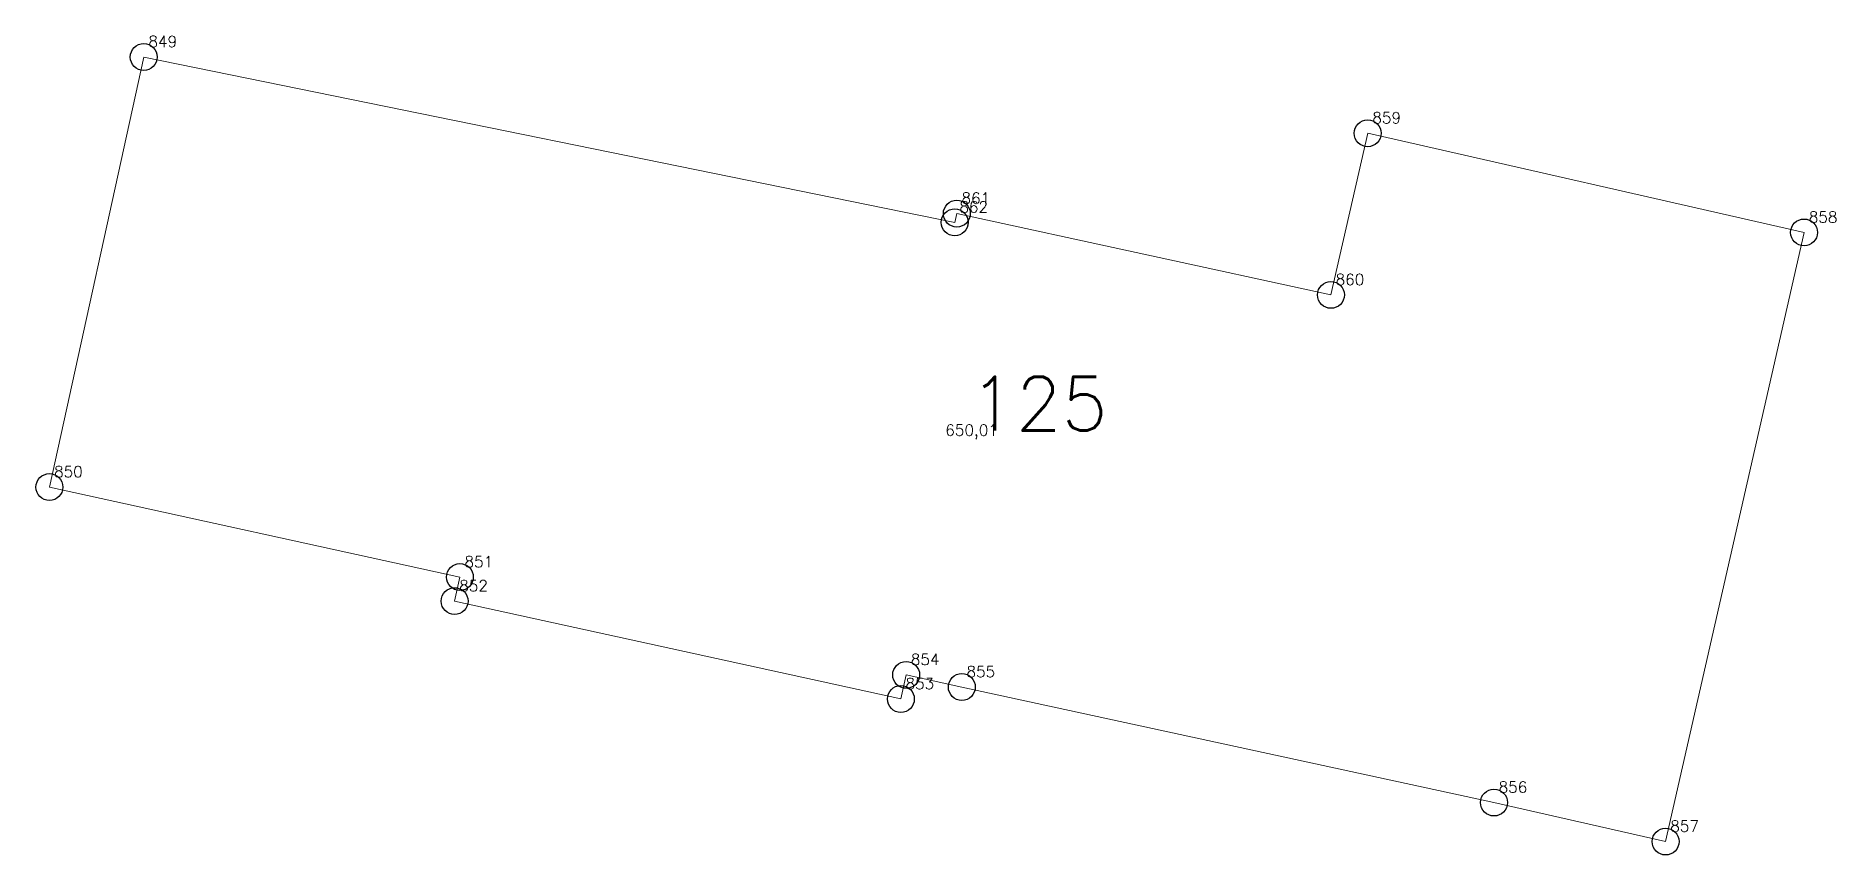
# Model space of a CAD drawing. Extents: x 1390459 to 1399082, y 355064 to 360767.
# Drawn here: x 1394410.3 to 1394460.5, y 360617.9 to 360640.8 of the extents above; entities that cross this region are included whole.
import ezdxf

# ---------------------------------------------------------------- set-up
doc = ezdxf.new("R2010")
doc.units = 0
doc.header["$PDMODE"] = 33
doc.header["$PDSIZE"] = 0.75
doc.layers.add('9 - ценная историческая застройка советский период', color=7, linetype='Continuous')
doc.layers.add('OKN_VALUED_LABELS', color=1, linetype='Continuous')
doc.styles.get("Standard").update_dxf_attribs({"font": 'simplex.shx'})

msp = doc.modelspace()

# ---------------------------------------------------------------- texts
at = {"layer": '9 - ценная историческая застройка советский период', "color": 7}
for s, p in [('849', (1394413.434, 360640.468)), ('859', (1394447.556, 360638.343)), ('862', (1394436.043, 360635.857)), ('861', (1394436.102, 360636.103)), ('858', (1394459.723, 360635.576)), ('860', (1394446.532, 360633.836)), ('650,01', (1394435.651, 360629.636)), ('850', (1394410.805, 360628.478)), ('851', (1394422.247, 360625.969)), ('852', (1394422.1, 360625.298)), ('854', (1394434.689, 360623.244)), ('855', (1394436.241, 360622.904)), ('853', (1394434.541, 360622.57)), ('856', (1394451.076, 360619.685)), ('857', (1394455.861, 360618.596))]:
    msp.add_text(s, height=0.3111, dxfattribs=at).set_placement(p)
at = {"layer": 'OKN_VALUED_LABELS'}
msp.add_text('125', height=1.5, dxfattribs=at).set_placement((1394436.326, 360629.78))

# ---------------------------------------------------------------- linework, layer by layer
at = {"layer": '9 - ценная историческая застройка советский период', "color": 7, "lineweight": 20}
msp.add_lwpolyline([(1394413.305, 360640.193), (1394435.914, 360635.583), (1394435.973, 360635.828), (1394446.402, 360633.562), (1394447.427, 360638.068), (1394459.593, 360635.302), (1394455.732, 360618.322), (1394450.947, 360619.41), (1394436.112, 360622.629), (1394434.56, 360622.969), (1394434.412, 360622.296), (1394421.971, 360625.024), (1394422.118, 360625.695), (1394410.676, 360628.203), (1394413.305, 360640.193)], close=True, dxfattribs=at)
at = {"layer": '9 - ценная историческая застройка советский период'}
for p in [(1394413.305, 360640.193), (1394447.427, 360638.068), (1394435.973, 360635.828), (1394435.914, 360635.583), (1394459.593, 360635.302), (1394446.402, 360633.562), (1394410.676, 360628.203), (1394422.118, 360625.695), (1394421.971, 360625.024), (1394434.56, 360622.969), (1394436.112, 360622.629), (1394434.412, 360622.296), (1394450.947, 360619.41), (1394455.732, 360618.322)]:
    msp.add_point(p, dxfattribs=at)

msp.set_redraw_order([(e.dxf.handle, doc.entitydb.next_handle()) for e in msp.query("TEXT MTEXT ATTDEF DIMENSION ARC_DIMENSION")])  # texts and dimensions are drawn at this point

doc.saveas('drawing.dxf')
